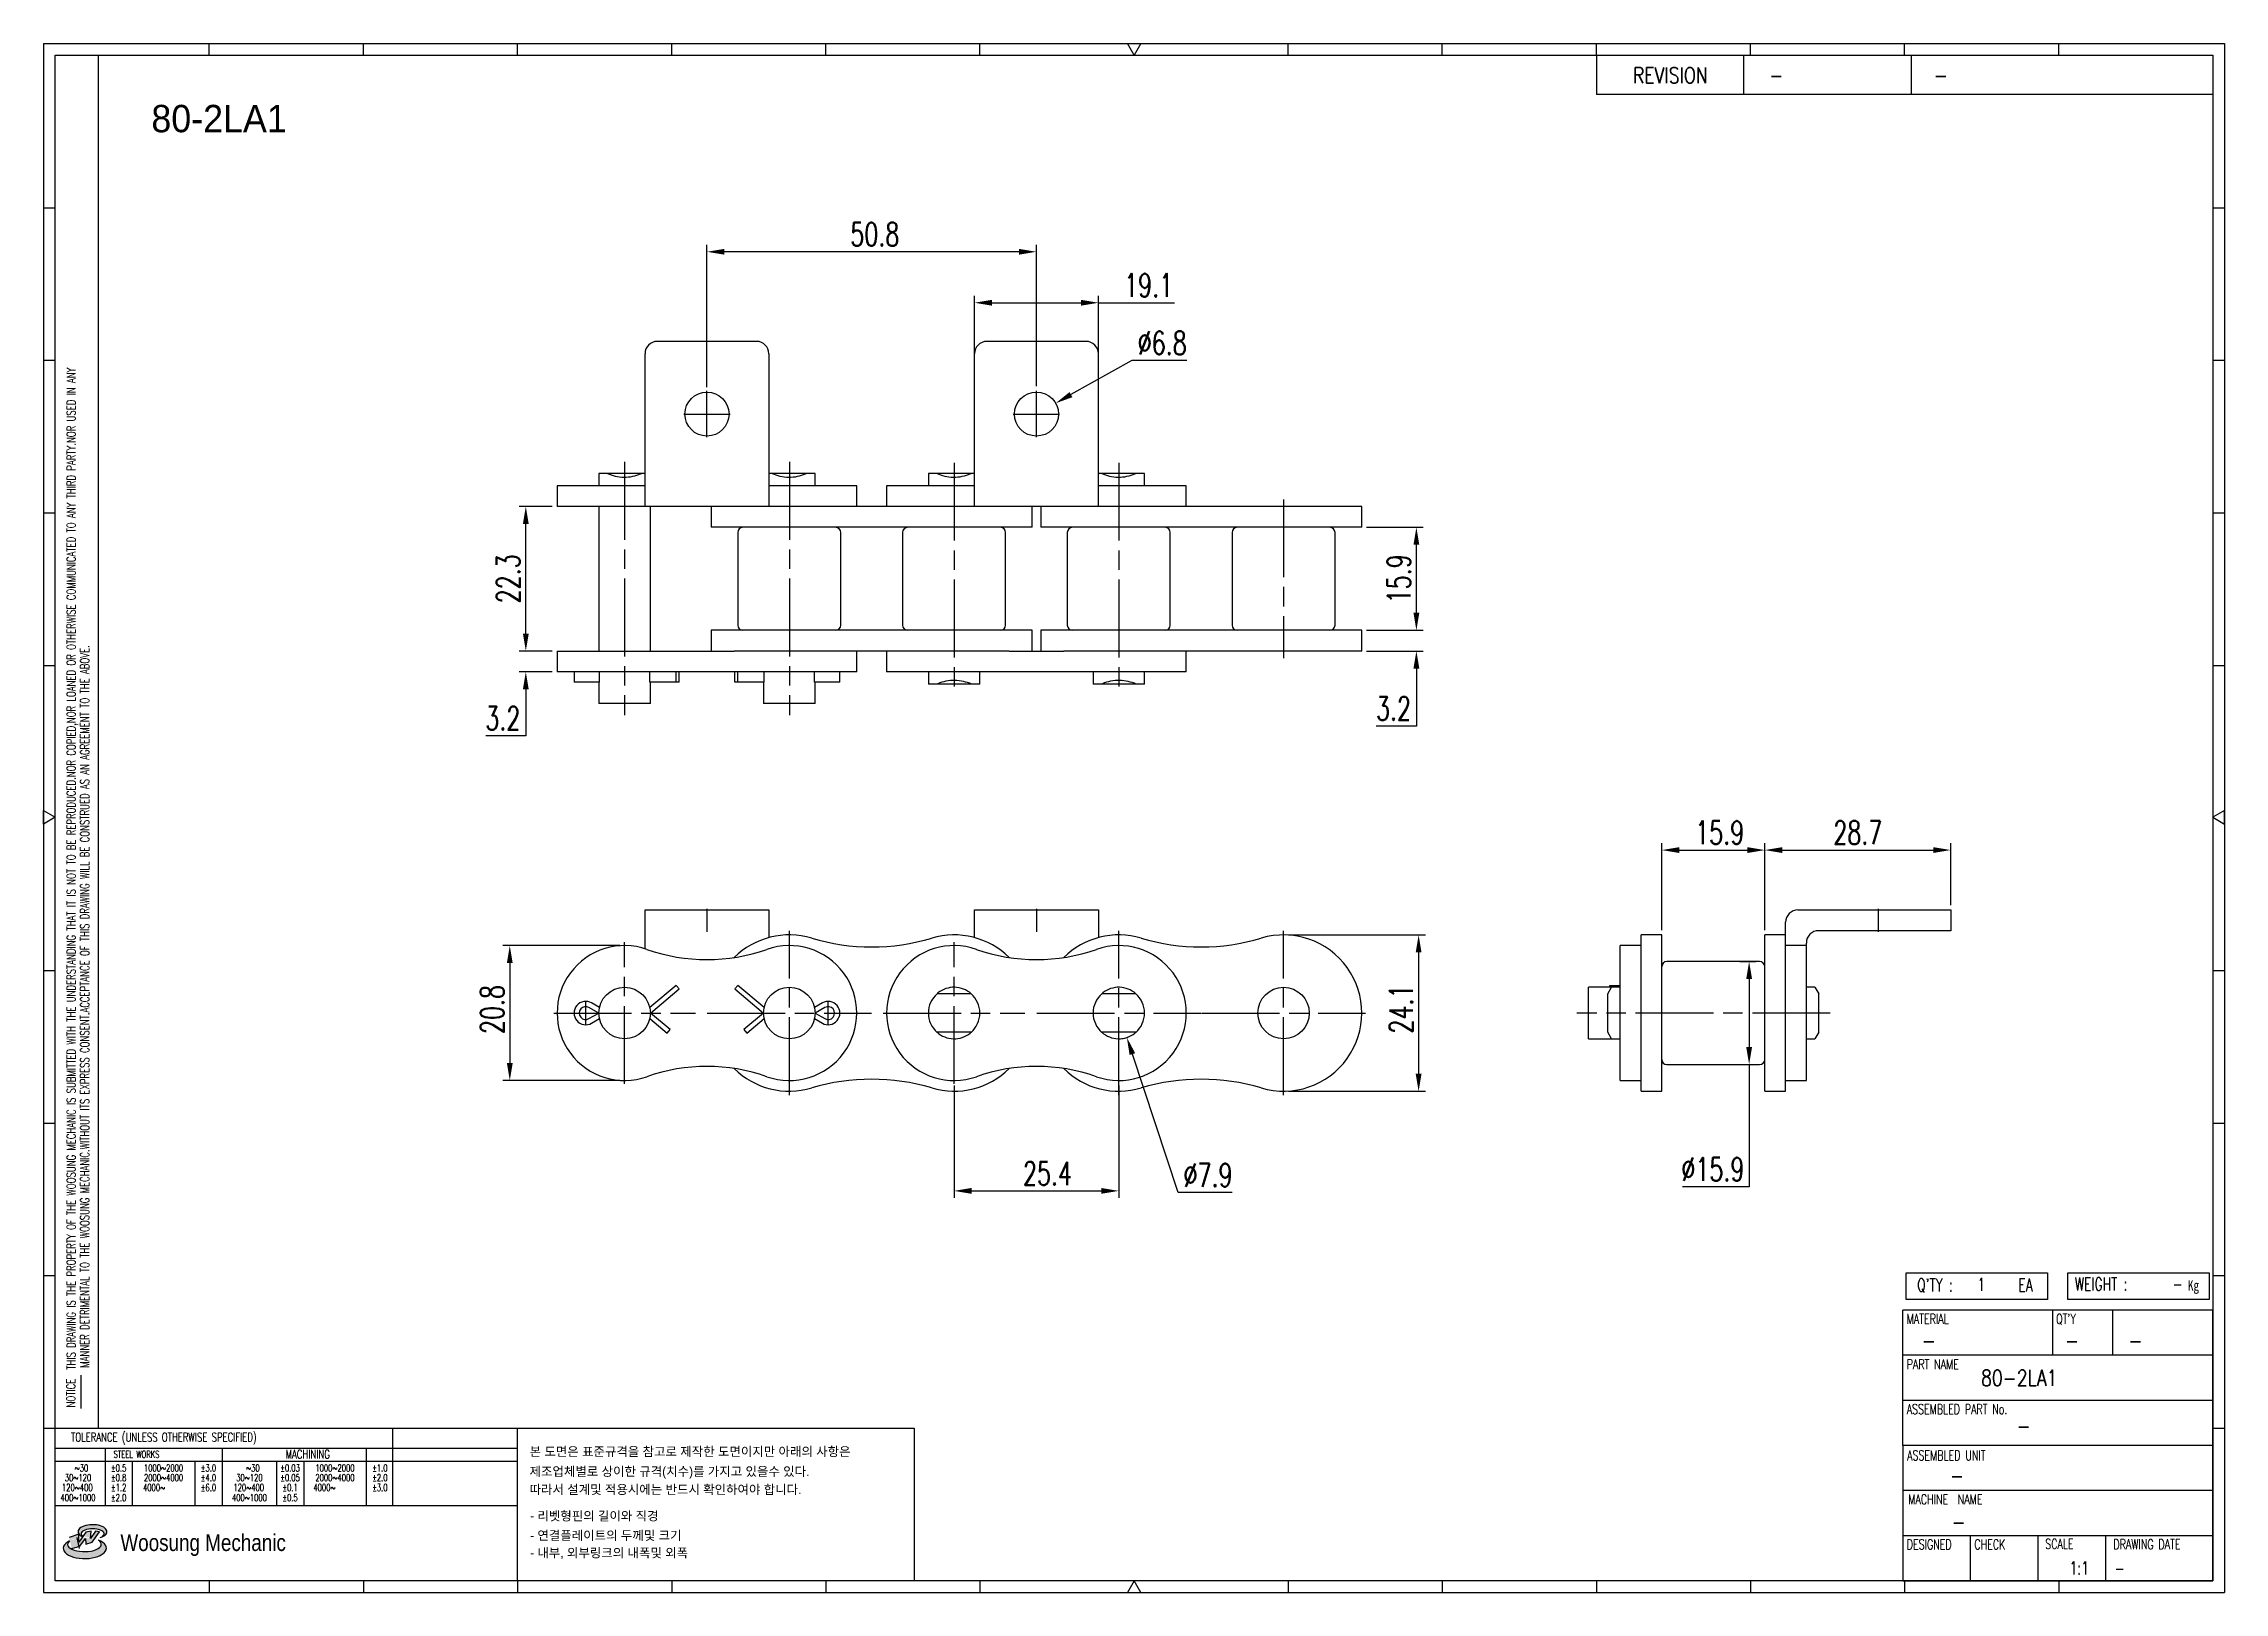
# Model space of a CAD drawing. Header units: millimetres. Extents: x 1218 to 1554, y -1054 to -815.
import ezdxf
from ezdxf.enums import TextEntityAlignment as Align

# ---------------------------------------------------------------- set-up
doc = ezdxf.new("R2010")
doc.units = ezdxf.units.MM
doc.linetypes.add('AM_ISO08W050', pattern=[18, 12, -1.5, 3, -1.5])
doc.layers.get('Defpoints').update_dxf_attribs({"color": 80})
doc.layers.add('CL2', color=4, linetype='AM_ISO08W050', lineweight=25)
for name, color, linetype in [('S-DIM', 7, 'Continuous'), ('TITLE', 7, 'Continuous'), ('도면레이아웃', 7, 'Continuous')]:
    doc.layers.add(name, color=color, linetype=linetype)
doc.styles.add('HAN', font='ROMANS.shx', dxfattribs={"width": 0.7, "bigfont": 'whgtxt.shx'})
doc.styles.add('HKD_ST2', font='romans.shx', dxfattribs={"width": 0.7, "height": 4, "bigfont": '@extfont2.shx'})
doc.styles.add('HSG', font='SIMPLEX.shx', dxfattribs={"width": 0.7, "bigfont": 'HSG.shx'})
doc.styles.add('MtXpl_', font='Gulim.ttf')
doc.styles.add('SLDTEXTSTYLE4', font='arial.ttf', dxfattribs={"width": 0.8})
doc.dimstyles.new('AP1.5', dxfattribs={"dimscale": 1.5, "dimtxt": 2.4, "dimasz": 1.8, "dimexe": 0.7, "dimexo": 0.5, "dimgap": 0.6, "dimtad": 1, "dimtoh": 1, "dimdec": 1, "dimrnd": 0.01, "dimzin": 9, "dimdsep": 46, "dimtxsty": 'HSG', "dimcen": 0, "dimclrd": 251, "dimclre": 251, "dimclrt": 60, "dimazin": 2, "dimtp": 1, "dimtm": 1, "dimtfac": 0.5, "dimtdec": 1, "dimtofl": 0, "dimtmove": 0, "dimatfit": 3, "dimfxl": 0, "dimtvp": 1, "dimtolj": 2, "dimlwd": -1, "dimlwe": -1, "dimarcsym": 0})

msp = doc.modelspace()

# ---------------------------------------------------------------- texts
at = {"color": 254, "style": 'MtXpl_'}
msp.add_text('80-2LA1', height=4.221, dxfattribs=at).set_placement((1234.66, -828.71))
at = {"style": 'HAN', "width": 0.8}
msp.add_text('80-2LA1', height=2.436, dxfattribs=at).set_placement((1516.76, -1021.99))
at = {"color": 140, "style": 'MtXpl_'}
for s, p in [('본 도면은 표준규격을 참고로 제작한 도면이지만 아래의 사항은', (1292.97, -1032.83)), ('제조업체별로 상이한 규격(치수)를 가지고 있을수 있다.', (1292.97, -1035.89)), ('따라서 설계및 적용시에는 반드시 확인하여야 합니다.', (1292.97, -1038.68)), ('- 리벳형핀의 길이와 직경', (1293.05, -1042.76)), ('- 연결플레이트의 두께및 크기', (1293.05, -1045.76)), ('- 내부, 외부링크의 내폭및 외폭', (1293.05, -1048.45))]:
    msp.add_text(s, height=1.4072, dxfattribs=at).set_placement(p)

# ---------------------------------------------------------------- blocks, each defined once
blk = doc.blocks.new('MAST')
at = {"layer": '도면레이아웃'}
h = blk.add_hatch(color=10, dxfattribs=at)
h.paths.add_polyline_path([(1.544, 35.177), (1.554, 34.966), (1.779, 35.034), (2.054, 35.422), (1.908, 35.446), (1.728, 35.167), (1.741, 35.439), (1.547, 35.405), (1.292, 35.041), (1.295, 35.33), (0.943, 35.208), (1.03, 34.8), (1.336, 34.885)])
edge = h.paths.add_edge_path()
edge.add_ellipse((1.795, 35.421), major_axis=(-0.53, 0), ratio=0.487785, start_angle=122.36065, end_angle=403.39574)
edge.add_line((1.411, 35.244), (1.419, 35.261))
edge.add_ellipse((1.798, 35.344), major_axis=(-0.423, 0), ratio=0.444396, start_angle=131.58977, end_angle=386.19408, ccw=False)
edge = h.paths.add_edge_path()
edge.add_ellipse((1.512, 34.815), major_axis=(-0.793, 0), ratio=0.480113, start_angle=314.67633, end_angle=590.85213)
edge.add_ellipse((1.501, 34.958), major_axis=(-0.62, 0), ratio=0.43311, start_angle=331.7024, end_angle=574.42495, ccw=False)
at = {"color": 140}
for p, q in [((0, 90.118), (80.15, 90.118)), ((0, 90.118), (0, 33.191)), ((80.15, 90.118), (80.15, 33.191)), ((57.068, 89.693), (57.068, 88.246)), ((62.47, 89.693), (62.47, 88.246)), ((68.635, 89.693), (68.635, 88.246)), ((79.725, 88.246), (57.068, 88.246)), ((68.449, 43.961), (68.449, 44.936)), ((68.449, 44.936), (73.654, 44.936)), ((73.654, 44.936), (73.654, 43.961)), ((74.39, 43.961), (74.39, 44.936)), ((74.39, 44.936), (79.595, 44.936)), ((79.595, 44.936), (79.595, 43.961)), ((68.336, 38.59), (68.336, 43.563)), ((79.725, 43.563), (68.336, 43.563)), ((73.654, 43.961), (68.449, 43.961)), ((73.827, 43.563), (73.827, 41.905)), ((79.595, 43.961), (74.39, 43.961)), ((76.037, 43.563), (76.037, 41.905)), ((79.725, 38.59), (79.725, 43.563)), ((79.725, 41.905), (68.336, 41.905)), ((79.725, 40.248), (68.336, 40.248)), ((68.336, 38.59), (68.336, 33.616)), ((79.725, 38.59), (68.336, 38.59)), ((79.725, 33.616), (79.725, 38.59)), ((79.725, 36.932), (68.336, 36.932)), ((79.725, 35.274), (68.336, 35.274)), ((70.822, 33.616), (70.822, 35.274)), ((73.309, 33.616), (73.309, 35.274)), ((75.796, 33.616), (75.796, 35.274)), ((0, 33.191), (80.15, 33.191)), ((68.336, 33.616), (79.725, 33.616))]:
    blk.add_line(p, q, dxfattribs=at)
for p, q in [((6.089, 89.693), (6.089, 90.118)), ((11.753, 89.693), (11.753, 90.118)), ((17.418, 89.693), (17.418, 90.118)), ((23.082, 89.693), (23.082, 90.118)), ((28.746, 89.693), (28.746, 90.118)), ((34.411, 89.693), (34.411, 90.118)), ((45.739, 89.693), (45.739, 90.118)), ((51.404, 89.693), (51.404, 90.118)), ((57.068, 89.693), (57.068, 90.118)), ((62.732, 89.693), (62.732, 90.118)), ((68.397, 89.693), (68.397, 90.118)), ((74.061, 89.693), (74.061, 90.118)), ((0, 84.085), (0.425, 84.085)), ((79.725, 84.085), (80.15, 84.085)), ((0, 78.478), (0.425, 78.478)), ((79.725, 78.478), (80.15, 78.478)), ((0, 72.87), (0.425, 72.87)), ((79.725, 72.87), (80.15, 72.87)), ((0, 67.262), (0.425, 67.262)), ((79.725, 67.262), (80.15, 67.262)), ((0, 56.047), (0.425, 56.047)), ((79.725, 56.047), (80.15, 56.047)), ((0, 50.439), (0.425, 50.439)), ((79.725, 50.439), (80.15, 50.439)), ((0, 44.832), (0.425, 44.832)), ((79.725, 44.832), (80.15, 44.832)), ((1.377, 39.947), (1.377, 41.174)), ((0, 39.224), (0.425, 39.224)), ((79.725, 39.224), (80.15, 39.224)), ((6.089, 33.616), (6.089, 33.191)), ((11.753, 33.616), (11.753, 33.191)), ((17.418, 33.616), (17.418, 33.191)), ((23.082, 33.616), (23.082, 33.191)), ((28.746, 33.616), (28.746, 33.191)), ((34.411, 33.616), (34.411, 33.191)), ((45.739, 33.616), (45.739, 33.191)), ((51.404, 33.616), (51.404, 33.191)), ((57.068, 33.616), (57.068, 33.191)), ((62.732, 33.616), (62.732, 33.191)), ((68.397, 33.616), (68.397, 33.191)), ((74.061, 33.616), (74.061, 33.191))]:
    blk.add_line(p, q)
at = {"color": 2}
for p, q in [((2.017, 39.224), (2.017, 89.693)), ((0.425, 39.224), (17.418, 39.224)), ((0.425, 38.487), (17.418, 38.487)), ((2.257, 38.487), (2.257, 36.382)), ((6.557, 38.5), (6.557, 36.382)), ((11.857, 38.487), (11.857, 36.382)), ((12.816, 39.224), (12.816, 36.382)), ((17.418, 33.616), (17.418, 39.224)), ((0.425, 38.012), (17.418, 38.012)), ((3.257, 38.012), (3.257, 36.382)), ((5.557, 38.012), (5.557, 36.382)), ((8.557, 38.012), (8.557, 36.382)), ((9.557, 38.026), (9.557, 36.382)), ((0.425, 36.382), (17.418, 36.382))]:
    blk.add_line(p, q, dxfattribs=at)
for points in [[(40.075, 89.693), (39.83, 90.118), (40.32, 90.118)], [(0.425, 61.679), (0, 61.433), (0, 61.924)], [(79.725, 61.679), (80.15, 61.433), (80.15, 61.924)], [(40.075, 33.616), (39.83, 33.191), (40.32, 33.191)]]:
    blk.add_lwpolyline(points, close=True)
at = {"color": 140}
blk.add_lwpolyline([(0.425, 89.693), (79.725, 89.693), (79.725, 33.616), (0.425, 33.616)], close=True, dxfattribs=at)
at = {"layer": '도면레이아웃'}
for p, q in [((1.295, 35.33), (0.943, 35.208)), ((1.547, 35.405), (1.292, 35.041)), ((1.292, 35.041), (1.295, 35.33)), ((1.741, 35.439), (1.547, 35.405)), ((1.908, 35.446), (1.728, 35.167)), ((1.728, 35.167), (1.741, 35.439)), ((1.779, 35.034), (2.054, 35.422)), ((2.054, 35.422), (1.908, 35.446)), ((1.03, 34.8), (1.336, 34.885)), ((1.224, 35.208), (1.311, 34.8)), ((1.224, 35.208), (1.224, 35.208)), ((1.336, 34.885), (1.544, 35.177)), ((1.419, 35.261), (1.411, 35.244)), ((1.544, 35.177), (1.554, 34.966)), ((1.554, 34.966), (1.779, 35.034))]:
    blk.add_line(p, q, dxfattribs=at)
for centre, major_axis, ratio, start_param, end_param in [((1.795, 35.421), (-0.53, 0), 0.487785, 2.135596, 7.040584), ((1.798, 35.344), (-0.423, 0), 0.444396, 2.296675, 6.740358), ((1.512, 34.815), (-0.793, 0), 0.480113, 5.492138, 10.312315), ((1.501, 34.958), (-0.62, 0), 0.43311, 5.789299, 10.025607)]:
    blk.add_ellipse(centre, major_axis=major_axis, ratio=ratio, start_param=start_param, end_param=end_param, dxfattribs=at)
for s, height, style, width, p in [('REVISION', 0.5806, 'HAN', 0.8, (58.415, 88.664)), ('-', 0.581, 'HAN', 0.8, (63.426, 88.664)), ('-', 0.581, 'HAN', 0.8, (69.468, 88.664)), ("Q'TY : ", 0.4746, 'HKD_ST2', 0.7, (68.857, 44.253)), ('1', 0.475, 'HKD_ST2', 0.7, (71.071, 44.275)), ('EA', 0.4746, 'HKD_ST2', 0.7, (72.578, 44.253)), ('WEIGHT : ', 0.4746, 'HKD_ST2', 0.7, (74.65, 44.286)), ('-', 0.581, 'HAN', 0.8, (69.029, 42.157)), ('-', 0.581, 'HAN', 0.8, (74.289, 42.157)), ('-', 0.581, 'HAN', 0.8, (76.623, 42.157)), ('-', 0.581, 'HAN', 0.8, (72.515, 39.013)), ('-', 0.581, 'HAN', 0.8, (70.067, 37.189)), ('-', 0.581, 'HAN', 0.8, (70.126, 35.48)), ('1:1', 0.4746, 'HKD_ST2', 0.7, (74.458, 33.848)), ('-', 0.475, 'HKD_ST2', 0.7, (76.112, 33.837))]:
    blk.add_text(s, height=height, dxfattribs=dict(style=style, width=width)).set_placement(p)
at = {"color": 6, "style": 'HKD_ST2', "width": 0.7}
for s, p in [(' THIS DRAWING IS THE PROPERTY OF THE WOOSUNG MECHANIC IS SUBMITTED WITH THE UNDERSTANDING THAT IT IS NOT TO BE REPRODUCED.NOR COPIED,NOR LOANED OR OTHERWISE COMMUNICATED TO ANY THIRD PARTY.NOR USED IN ANY', (1.173, 41.217)), ('MANNER DETRIMENTAL TO THE WOOSUNG MECHANIC.WITHOUT ITS EXPRESS CONSENT.ACCEPTANCE OF THIS DRAWING WILL BE CONSTRUED AS AN AGREEMENT TO THE ABOVE.', (1.672, 41.447))]:
    blk.add_text(s, height=0.326266, rotation=90, dxfattribs=at).set_placement(p)
at = {"style": 'HKD_ST2', "width": 0.7}
blk.add_text('-', height=0.475, dxfattribs=at).set_placement((78.613, 44.286), align=Align.RIGHT)
at = {"color": 254, "style": 'HKD_ST2', "width": 0.7}
for s, height, p in [('MATERIAL', 0.3651, (68.474, 43.425)), ("QT'Y", 0.3651, (73.965, 43.425)), ('PART NAME', 0.3651, (68.474, 41.756)), ('ASSEMBLED PART No.', 0.36511, (68.474, 40.109)), ('ASSEMBLED UNIT', 0.36511, (68.49, 38.408)), ('MACHINE  NAME', 0.36511, (68.532, 36.794)), ('DESIGNED', 0.3651, (68.474, 35.136)), ('CHECK', 0.3651, (70.961, 35.136)), ('SCALE', 0.3651, (73.566, 35.153)), ('DRAWING DATE', 0.36511, (76.071, 35.141))]:
    blk.add_text(s, height=height, dxfattribs=at).set_placement(p, align=Align.TOP_LEFT)
at = {"style": 'HKD_ST2', "width": 0.7}
blk.add_text('NOTICE', height=0.3263, rotation=90, dxfattribs=at).set_placement((1.163, 39.988))
blk.add_text('TOLERANCE (UNLESS OTHERWISE SPECIFIED)', height=0.32627, dxfattribs=at).set_placement((4.417, 38.896), align=Align.MIDDLE_CENTER)
at = {"color": 4, "style": 'HKD_ST2', "width": 0.7}
for s, height, p in [('%%12630', 0.261, (1.389, 37.762)), ('1000%%1262000', 0.26101, (4.407, 37.762)), ('%%12630', 0.261, (7.689, 37.762)), ('1000%%1262000', 0.26101, (10.707, 37.762)), ('120%%126400', 0.26101, (1.237, 37.045)), ('30%%126120', 0.261, (1.263, 37.411)), ('4000%%126', 0.261, (4.061, 37.045)), ('2000%%1264000', 0.26101, (4.407, 37.411)), ('120%%126400', 0.26101, (7.537, 37.045)), ('30%%126120', 0.261, (7.563, 37.411)), ('4000%%126', 0.261, (10.321, 37.045)), ('2000%%1264000', 0.26101, (10.707, 37.411)), ('400%%1261000', 0.26101, (1.263, 36.67)), ('400%%1261000', 0.26101, (7.563, 36.67))]:
    blk.add_text(s, height=height, dxfattribs=at).set_placement(p, align=Align.MIDDLE_CENTER)
for s, height, p in [('%%P0.5', 0.261, (2.757, 37.762)), ('STEEL WORKS', 0.26101, (3.416, 38.268)), ('%%P3.0', 0.261, (6.057, 37.762)), ('%%P0.03', 0.261, (9.057, 37.762)), ('MACHINING', 0.3263, (9.707, 38.27)), ('%%P1.0', 0.261, (12.357, 37.762)), ('%%P0.8', 0.261, (2.757, 37.411)), ('%%P1.2', 0.261, (2.757, 37.045)), ('%%P4.0', 0.261, (6.057, 37.411)), ('%%P6.0', 0.261, (6.057, 37.045)), ('%%P0.05', 0.261, (9.057, 37.411)), ('%%P0.1', 0.261, (9.057, 37.045)), ('%%P2.0', 0.261, (12.357, 37.411)), ('%%P3.0', 0.261, (12.357, 37.045)), ('%%P2.0', 0.261, (2.757, 36.67)), ('%%P0.5', 0.261, (9.057, 36.67))]:
    blk.add_text(s, height=height, dxfattribs=at).set_placement(p, align=Align.MIDDLE)
at = {"color": 1, "style": 'SLDTEXTSTYLE4', "width": 0.8}
blk.add_text('Woosung Mechanic', height=0.61957, dxfattribs=at).set_placement((2.822, 34.711))
at = {"layer": 'TITLE', "width": 0.8}
blk.add_text('Kg', height=0.3789, dxfattribs=at).set_placement((78.807, 44.286))
blk = doc.blocks.new('*D2')
at = {"layer": 'Defpoints', "color": 0, "transparency": 16777216}
for p in [(1421.27, -905.5), (1429.7, -905.5), (1421.27, -908.7)]:
    blk.add_point(p, dxfattribs=at)
at = {"layer": 'S-DIM', "color": 251, "linetype": 'ByBlock', "transparency": 16777216}
for p, q in [((1429.7, -902.8), (1429.7, -900.1)), ((1422.02, -905.5), (1430.75, -905.5)), ((1422.02, -908.7), (1430.75, -908.7)), ((1429.7, -911.4), (1429.7, -920.26)), ((1429.7, -920.26), (1423.52, -920.26))]:
    blk.add_line(p, q, dxfattribs=at)
at = {"layer": 'S-DIM', "color": 251, "transparency": 16777216}
for points in [[(1429.25, -902.8), (1430.15, -902.8), (1429.7, -905.5)], [(1429.25, -911.4), (1430.15, -911.4), (1429.7, -908.7)]]:
    blk.add_solid(points, dxfattribs=at)
at = {"layer": 'S-DIM', "color": 60, "transparency": 16777216, "insert": (1426.16, -917.56), "char_height": 3.6, "attachment_point": 5, "style": 'HSG'}
blk.add_mtext('\\A2;3.2', dxfattribs=at)
blk = doc.blocks.new('*D3')
at = {"layer": 'Defpoints', "color": 0, "transparency": 16777216}
for p in [(1421.27, -889.62), (1429.7, -889.62), (1421.27, -905.5)]:
    blk.add_point(p, dxfattribs=at)
at = {"layer": 'S-DIM', "color": 251, "linetype": 'ByBlock', "transparency": 16777216}
for p, q in [((1422.02, -889.62), (1430.75, -889.62)), ((1429.7, -902.8), (1429.7, -892.32)), ((1422.02, -905.5), (1430.75, -905.5))]:
    blk.add_line(p, q, dxfattribs=at)
at = {"layer": 'S-DIM', "color": 251, "transparency": 16777216}
for points in [[(1429.25, -892.32), (1430.15, -892.32), (1429.7, -889.62)], [(1429.25, -902.8), (1430.15, -902.8), (1429.7, -905.5)]]:
    blk.add_solid(points, dxfattribs=at)
at = {"layer": 'S-DIM', "color": 60, "transparency": 16777216, "insert": (1427, -897.56), "char_height": 3.6, "attachment_point": 5, "rotation": 90, "style": 'HSG'}
blk.add_mtext('\\A2;15.9', dxfattribs=at)
blk = doc.blocks.new('*D4')
at = {"layer": 'Defpoints', "color": 0, "transparency": 16777216}
for p in [(1320.32, -847.14), (1320.32, -868.76), (1371.12, -868.59)]:
    blk.add_point(p, dxfattribs=at)
at = {"layer": 'S-DIM', "color": 251, "linetype": 'ByBlock', "transparency": 16777216}
for p, q in [((1320.32, -868.01), (1320.32, -846.09)), ((1368.42, -847.14), (1323.02, -847.14)), ((1371.12, -867.84), (1371.12, -846.09))]:
    blk.add_line(p, q, dxfattribs=at)
at = {"layer": 'S-DIM', "color": 251, "transparency": 16777216}
for points in [[(1323.02, -846.69), (1323.02, -847.59), (1320.32, -847.14)], [(1368.42, -846.69), (1368.42, -847.59), (1371.12, -847.14)]]:
    blk.add_solid(points, dxfattribs=at)
at = {"layer": 'S-DIM', "color": 60, "transparency": 16777216, "insert": (1346.21, -844.44), "char_height": 3.6, "attachment_point": 5, "style": 'HSG'}
blk.add_mtext('\\A2;50.8', dxfattribs=at)
blk = doc.blocks.new('*D5')
at = {"layer": 'Defpoints', "color": 0, "transparency": 16777216}
for p in [(1380.67, -855), (1361.57, -864.62), (1380.67, -864.62)]:
    blk.add_point(p, dxfattribs=at)
at = {"layer": 'S-DIM', "color": 251, "linetype": 'ByBlock', "transparency": 16777216}
for p, q in [((1361.57, -863.87), (1361.57, -853.95)), ((1380.67, -863.87), (1380.67, -853.95)), ((1364.27, -855), (1377.97, -855)), ((1380.67, -855), (1392.38, -855))]:
    blk.add_line(p, q, dxfattribs=at)
at = {"layer": 'S-DIM', "color": 251, "transparency": 16777216}
for points in [[(1364.27, -854.55), (1364.27, -855.45), (1361.57, -855)], [(1377.97, -854.55), (1377.97, -855.45), (1380.67, -855)]]:
    blk.add_solid(points, dxfattribs=at)
at = {"layer": 'S-DIM', "color": 60, "transparency": 16777216, "insert": (1388.42, -852.3), "char_height": 3.6, "attachment_point": 5, "style": 'HSG'}
blk.add_mtext('\\A2;19.1', dxfattribs=at)
blk = doc.blocks.new('*D6')
at = {"layer": 'Defpoints', "color": 0, "transparency": 16777216}
for p in [(1374.08, -870.49), (1368.15, -873.82)]:
    blk.add_point(p, dxfattribs=at)
at = {"layer": 'S-DIM', "color": 251, "linetype": 'ByBlock', "transparency": 16777216}
for p, q in [((1385.84, -863.89), (1376.44, -869.17)), ((1394.3, -863.89), (1385.84, -863.89))]:
    blk.add_line(p, q, dxfattribs=at)
at = {"layer": 'S-DIM', "color": 251, "transparency": 16777216}
blk.add_solid([(1376.22, -868.78), (1376.66, -869.56), (1374.08, -870.49)], dxfattribs=at)
at = {"layer": 'S-DIM', "color": 60, "transparency": 16777216, "insert": (1390.52, -861.19), "char_height": 3.6, "attachment_point": 5, "style": 'HSG'}
blk.add_mtext('\\A2;∅6.8', dxfattribs=at)
blk = doc.blocks.new('*D7')
at = {"layer": 'Defpoints', "color": 0, "transparency": 16777216}
for p in [(1292.39, -908.7), (1297.22, -908.7), (1297.22, -911.9)]:
    blk.add_point(p, dxfattribs=at)
at = {"layer": 'S-DIM', "color": 251, "linetype": 'ByBlock', "transparency": 16777216}
for p, q in [((1292.39, -906), (1292.39, -903.3)), ((1296.47, -908.7), (1291.34, -908.7)), ((1296.47, -911.9), (1291.34, -911.9)), ((1292.39, -914.6), (1292.39, -921.77)), ((1292.39, -921.77), (1286.21, -921.77))]:
    blk.add_line(p, q, dxfattribs=at)
at = {"layer": 'S-DIM', "color": 251, "transparency": 16777216}
for points in [[(1291.94, -906), (1292.84, -906), (1292.39, -908.7)], [(1291.94, -914.6), (1292.84, -914.6), (1292.39, -911.9)]]:
    blk.add_solid(points, dxfattribs=at)
at = {"layer": 'S-DIM', "color": 60, "transparency": 16777216, "insert": (1288.85, -919.07), "char_height": 3.6, "attachment_point": 5, "style": 'HSG'}
blk.add_mtext('\\A2;3.2', dxfattribs=at)
blk = doc.blocks.new('*D8')
at = {"layer": 'Defpoints', "color": 0, "transparency": 16777216}
for p in [(1292.39, -886.42), (1297.22, -886.42), (1297.22, -908.7)]:
    blk.add_point(p, dxfattribs=at)
at = {"layer": 'S-DIM', "color": 251, "linetype": 'ByBlock', "transparency": 16777216}
for p, q in [((1296.47, -886.42), (1291.34, -886.42)), ((1292.39, -906), (1292.39, -889.12)), ((1296.47, -908.7), (1291.34, -908.7))]:
    blk.add_line(p, q, dxfattribs=at)
at = {"layer": 'S-DIM', "color": 251, "transparency": 16777216}
for points in [[(1291.94, -889.12), (1292.84, -889.12), (1292.39, -886.42)], [(1291.94, -906), (1292.84, -906), (1292.39, -908.7)]]:
    blk.add_solid(points, dxfattribs=at)
at = {"layer": 'S-DIM', "color": 60, "transparency": 16777216, "insert": (1289.69, -897.56), "char_height": 3.6, "attachment_point": 5, "rotation": 90, "style": 'HSG'}
blk.add_mtext('\\A2;22.3', dxfattribs=at)
blk = doc.blocks.new('*D9')
at = {"layer": 'Defpoints', "color": 0, "transparency": 16777216}
for p in [(1307.62, -954.12), (1289.92, -974.92), (1307.62, -974.92)]:
    blk.add_point(p, dxfattribs=at)
at = {"layer": 'S-DIM', "color": 251, "linetype": 'ByBlock', "transparency": 16777216}
for p, q in [((1306.87, -954.12), (1288.87, -954.12)), ((1289.92, -956.82), (1289.92, -972.22)), ((1306.87, -974.92), (1288.87, -974.92))]:
    blk.add_line(p, q, dxfattribs=at)
at = {"layer": 'S-DIM', "color": 251, "transparency": 16777216}
for points in [[(1289.47, -956.82), (1290.37, -956.82), (1289.92, -954.12)], [(1289.47, -972.22), (1290.37, -972.22), (1289.92, -974.92)]]:
    blk.add_solid(points, dxfattribs=at)
at = {"layer": 'S-DIM', "color": 60, "transparency": 16777216, "insert": (1287.22, -963.98), "char_height": 3.6, "attachment_point": 5, "rotation": 90, "style": 'HSG'}
blk.add_mtext('\\A2;20.8', dxfattribs=at)
blk = doc.blocks.new('*D10')
at = {"layer": 'Defpoints', "color": 0, "transparency": 16777216}
for p in [(1358.42, -974.92), (1383.82, -974.92), (1383.82, -991.94)]:
    blk.add_point(p, dxfattribs=at)
at = {"layer": 'S-DIM', "color": 251, "linetype": 'ByBlock', "transparency": 16777216}
for p, q in [((1358.42, -975.67), (1358.42, -992.99)), ((1383.82, -975.67), (1383.82, -992.99)), ((1361.12, -991.94), (1381.12, -991.94))]:
    blk.add_line(p, q, dxfattribs=at)
at = {"layer": 'S-DIM', "color": 251, "transparency": 16777216}
for points in [[(1361.12, -991.49), (1361.12, -992.39), (1358.42, -991.94)], [(1381.12, -991.49), (1381.12, -992.39), (1383.82, -991.94)]]:
    blk.add_solid(points, dxfattribs=at)
at = {"layer": 'S-DIM', "color": 60, "transparency": 16777216, "insert": (1372.81, -989.24), "char_height": 3.6, "attachment_point": 5, "style": 'HSG'}
blk.add_mtext('\\A2;25.4', dxfattribs=at)
blk = doc.blocks.new('*D11')
at = {"layer": 'Defpoints', "color": 0, "transparency": 16777216}
for p in [(1382.57, -960.75), (1385.06, -968.29)]:
    blk.add_point(p, dxfattribs=at)
at = {"layer": 'S-DIM', "color": 251, "linetype": 'ByBlock', "transparency": 16777216}
for p, q in [((1392.95, -992.2), (1385.91, -970.85)), ((1401.29, -992.2), (1392.95, -992.2))]:
    blk.add_line(p, q, dxfattribs=at)
blk.add_arc((1383.82, -964.52), 3.97, 273.1039, 300.5855, dxfattribs=at)
at = {"layer": 'S-DIM', "color": 251, "transparency": 16777216}
blk.add_solid([(1386.34, -970.71), (1385.48, -970.99), (1385.06, -968.29)], dxfattribs=at)
at = {"layer": 'S-DIM', "color": 60, "transparency": 16777216, "insert": (1397.57, -989.5), "char_height": 3.6, "attachment_point": 5, "style": 'HSG'}
blk.add_mtext('\\A2;∅7.9', dxfattribs=at)
blk = doc.blocks.new('*D12')
at = {"layer": 'Defpoints', "color": 0, "transparency": 16777216}
for p in [(1409.22, -952.47), (1409.22, -976.57), (1430.04, -976.57)]:
    blk.add_point(p, dxfattribs=at)
at = {"layer": 'S-DIM', "color": 251, "linetype": 'ByBlock', "transparency": 16777216}
for p, q in [((1409.97, -952.47), (1431.09, -952.47)), ((1430.04, -955.17), (1430.04, -973.87)), ((1409.97, -976.57), (1431.09, -976.57))]:
    blk.add_line(p, q, dxfattribs=at)
at = {"layer": 'S-DIM', "color": 251, "transparency": 16777216}
for points in [[(1429.59, -955.17), (1430.49, -955.17), (1430.04, -952.47)], [(1429.59, -973.87), (1430.49, -973.87), (1430.04, -976.57)]]:
    blk.add_solid(points, dxfattribs=at)
at = {"layer": 'S-DIM', "color": 60, "transparency": 16777216, "insert": (1427.34, -963.9), "char_height": 3.6, "attachment_point": 5, "rotation": 90, "style": 'HSG'}
blk.add_mtext('\\A2;24.1', dxfattribs=at)
blk = doc.blocks.new('*D13')
at = {"layer": 'Defpoints', "color": 0, "transparency": 16777216}
for p in [(1483.42, -939.39), (1467.54, -952.47), (1483.42, -952.47)]:
    blk.add_point(p, dxfattribs=at)
at = {"layer": 'S-DIM', "color": 251, "linetype": 'ByBlock', "transparency": 16777216}
for p, q in [((1467.54, -951.72), (1467.54, -938.34)), ((1470.24, -939.39), (1480.72, -939.39)), ((1483.42, -951.72), (1483.42, -938.34))]:
    blk.add_line(p, q, dxfattribs=at)
at = {"layer": 'S-DIM', "color": 251, "transparency": 16777216}
for points in [[(1470.24, -938.94), (1470.24, -939.84), (1467.54, -939.39)], [(1480.72, -938.94), (1480.72, -939.84), (1483.42, -939.39)]]:
    blk.add_solid(points, dxfattribs=at)
at = {"layer": 'S-DIM', "color": 60, "transparency": 16777216, "insert": (1476.46, -936.69), "char_height": 3.6, "attachment_point": 5, "style": 'HSG'}
blk.add_mtext('\\A2;15.9', dxfattribs=at)
blk = doc.blocks.new('*D14')
at = {"layer": 'Defpoints', "color": 0, "transparency": 16777216}
for p in [(1512.08, -939.39), (1512.08, -948.62), (1483.42, -952.47)]:
    blk.add_point(p, dxfattribs=at)
at = {"layer": 'S-DIM', "color": 251, "linetype": 'ByBlock', "transparency": 16777216}
for p, q in [((1483.42, -951.72), (1483.42, -938.34)), ((1486.12, -939.39), (1509.38, -939.39)), ((1512.08, -947.87), (1512.08, -938.34))]:
    blk.add_line(p, q, dxfattribs=at)
at = {"layer": 'S-DIM', "color": 251, "transparency": 16777216}
for points in [[(1486.12, -938.94), (1486.12, -939.84), (1483.42, -939.39)], [(1509.38, -938.94), (1509.38, -939.84), (1512.08, -939.39)]]:
    blk.add_solid(points, dxfattribs=at)
at = {"layer": 'S-DIM', "color": 60, "transparency": 16777216, "insert": (1497.75, -936.69), "char_height": 3.6, "attachment_point": 5, "style": 'HSG'}
blk.add_mtext('\\A2;28.7', dxfattribs=at)
blk = doc.blocks.new('*D15')
at = {"layer": 'Defpoints', "color": 0, "transparency": 16777216}
for p in [(1478.84, -956.58), (1478.84, -972.46), (1481, -972.46)]:
    blk.add_point(p, dxfattribs=at)
at = {"layer": 'S-DIM', "color": 251, "linetype": 'ByBlock', "transparency": 16777216}
for p, q in [((1479.59, -956.58), (1482.05, -956.58)), ((1481, -959.28), (1481, -969.76)), ((1479.59, -972.46), (1482.05, -972.46)), ((1481, -972.46), (1481, -991.31)), ((1481, -991.31), (1470.74, -991.31))]:
    blk.add_line(p, q, dxfattribs=at)
at = {"layer": 'S-DIM', "color": 251, "transparency": 16777216}
for points in [[(1480.55, -959.28), (1481.45, -959.28), (1481, -956.58)], [(1480.55, -969.76), (1481.45, -969.76), (1481, -972.46)]]:
    blk.add_solid(points, dxfattribs=at)
at = {"layer": 'S-DIM', "color": 60, "transparency": 16777216, "insert": (1475.42, -988.61), "char_height": 3.6, "attachment_point": 5, "style": 'HSG'}
blk.add_mtext('\\A2;%%c15.9', dxfattribs=at)

# ---------------------------------------------------------------- dimensions: what is measured, and where the dimension line sits
at = {"layer": 'S-DIM'}
for base, p1, p2, picture, middle in [((1320.32, -847.14), (1371.12, -868.59), (1320.32, -868.76), '*D4', (1346.21, -847.14)), ((1380.67, -855), (1361.57, -864.62), (1380.67, -864.62), '*D5', (1388.42, -855)), ((1483.42, -939.39), (1467.54, -952.47), (1483.42, -952.47), '*D13', (1476.46, -939.39)), ((1383.82, -991.94), (1358.42, -974.92), (1383.82, -974.92), '*D10', (1372.81, -991.94))]:
    dim = msp.add_linear_dim(base=base, p1=p1, p2=p2, dimstyle='AP1.5', dxfattribs=at)
    dim.commit()
    dim.dimension.update_dxf_attribs({"geometry": picture, "text_midpoint": middle, "dimtype": 128})
for p1, p2, picture, middle in [((1368.15, -873.82), (1374.08, -870.49), '*D6', (1390.52, -863.89)), ((1382.57, -960.75), (1385.06, -968.29), '*D11', (1397.57, -992.2))]:
    dim = msp.add_diameter_dim_2p(p1=p1, p2=p2, dimstyle='AP1.5', dxfattribs=at)
    dim.commit()
    dim.dimension.update_dxf_attribs({"geometry": picture, "text_midpoint": middle, "dimtype": 131})
for base, p1, p2, picture, middle in [((1292.39, -886.42), (1297.22, -908.7), (1297.22, -886.42), '*D8', (1289.69, -897.56)), ((1429.7, -889.62), (1421.27, -905.5), (1421.27, -889.62), '*D3', (1427, -897.56))]:
    dim = msp.add_linear_dim(base=base, p1=p1, p2=p2, angle=90, dimstyle='AP1.5', override={"dimtmove": 1}, dxfattribs=at)
    dim.commit()
    dim.dimension.update_dxf_attribs({"geometry": picture, "text_midpoint": middle})
for base, p1, p2, picture, middle in [((1429.7, -905.5), (1421.27, -908.7), (1421.27, -905.5), '*D2', (1426.16, -920.26)), ((1292.39, -908.7), (1297.22, -911.9), (1297.22, -908.7), '*D7', (1288.85, -921.77)), ((1289.92, -974.92), (1307.62, -954.12), (1307.62, -974.92), '*D9', (1289.92, -963.98)), ((1430.04, -976.57), (1409.22, -952.47), (1409.22, -976.57), '*D12', (1430.04, -963.9))]:
    dim = msp.add_linear_dim(base=base, p1=p1, p2=p2, angle=90, dimstyle='AP1.5', dxfattribs=at)
    dim.commit()
    dim.dimension.update_dxf_attribs({"geometry": picture, "text_midpoint": middle, "dimtype": 128})
dim = msp.add_linear_dim(base=(1512.08, -939.39), p1=(1483.42, -952.47), p2=(1512.08, -948.62), dimstyle='AP1.5', override={"dimtmove": 1}, dxfattribs=at)
dim.commit()
dim.dimension.update_dxf_attribs({"geometry": '*D14', "text_midpoint": (1497.75, -936.69)})
dim = msp.add_linear_dim(base=(1481, -972.46), p1=(1478.84, -956.58), p2=(1478.84, -972.46), angle=90, text='%%c<>', dimstyle='AP1.5', dxfattribs=at)
dim.commit()
dim.dimension.update_dxf_attribs({"geometry": '*D15', "text_midpoint": (1475.42, -991.31), "dimtype": 128})

# ---------------------------------------------------------------- linework, layer by layer
for p, q in [((1310.77, -886.42), (1310.77, -862.87)), ((1327.96, -860.96), (1312.68, -860.96)), ((1329.87, -862.87), (1329.87, -886.42)), ((1361.57, -886.42), (1361.57, -862.87)), ((1378.76, -860.96), (1363.48, -860.96)), ((1380.67, -886.42), (1380.67, -862.87)), ((1310.77, -883.22), (1297.22, -883.22)), ((1297.22, -883.22), (1297.22, -886.42)), ((1303.65, -881.31), (1303.65, -883.22)), ((1310.77, -881.31), (1303.65, -881.31)), ((1304.99, -881.31), (1305.26, -881.43)), ((1305.26, -881.43), (1305.55, -881.55)), ((1305.55, -881.55), (1305.85, -881.64)), ((1305.85, -881.64), (1306.17, -881.72)), ((1306.17, -881.72), (1306.5, -881.79)), ((1306.5, -881.79), (1306.83, -881.84)), ((1306.83, -881.84), (1307.18, -881.87)), ((1307.18, -881.87), (1307.52, -881.88)), ((1307.52, -881.88), (1307.87, -881.88)), ((1307.87, -881.88), (1308.21, -881.86)), ((1308.21, -881.86), (1308.55, -881.82)), ((1308.55, -881.82), (1308.88, -881.76)), ((1308.88, -881.76), (1309.21, -881.69)), ((1309.21, -881.69), (1309.52, -881.6)), ((1309.52, -881.6), (1309.82, -881.5)), ((1309.82, -881.5), (1310.09, -881.38)), ((1310.09, -881.38), (1310.24, -881.31)), ((1336.99, -881.31), (1329.87, -881.31)), ((1343.42, -883.22), (1329.87, -883.22)), ((1330.39, -881.31), (1330.66, -881.43)), ((1330.66, -881.43), (1330.95, -881.55)), ((1330.95, -881.55), (1331.25, -881.64)), ((1331.25, -881.64), (1331.57, -881.72)), ((1331.57, -881.72), (1331.9, -881.79)), ((1331.9, -881.79), (1332.23, -881.84)), ((1332.23, -881.84), (1332.58, -881.87)), ((1332.58, -881.87), (1332.92, -881.88)), ((1332.92, -881.88), (1333.27, -881.88)), ((1333.27, -881.88), (1333.61, -881.86)), ((1333.61, -881.86), (1333.95, -881.82)), ((1333.95, -881.82), (1334.28, -881.76)), ((1334.28, -881.76), (1334.61, -881.69)), ((1334.61, -881.69), (1334.92, -881.6)), ((1334.92, -881.6), (1335.22, -881.5)), ((1335.22, -881.5), (1335.49, -881.38)), ((1335.49, -881.38), (1335.64, -881.31)), ((1336.99, -883.22), (1336.99, -881.31)), ((1343.42, -886.42), (1343.42, -883.22)), ((1361.57, -883.22), (1348.02, -883.22)), ((1348.02, -883.22), (1348.02, -886.42)), ((1354.45, -881.31), (1354.45, -883.22)), ((1361.57, -881.31), (1354.45, -881.31)), ((1355.79, -881.31), (1356.06, -881.43)), ((1356.06, -881.43), (1356.35, -881.55)), ((1356.35, -881.55), (1356.65, -881.64)), ((1356.65, -881.64), (1356.97, -881.72)), ((1356.97, -881.72), (1357.3, -881.79)), ((1357.3, -881.79), (1357.63, -881.84)), ((1357.63, -881.84), (1357.98, -881.87)), ((1357.98, -881.87), (1358.32, -881.88)), ((1358.32, -881.88), (1358.67, -881.88)), ((1358.67, -881.88), (1359.01, -881.86)), ((1359.01, -881.86), (1359.35, -881.82)), ((1359.35, -881.82), (1359.68, -881.76)), ((1359.68, -881.76), (1360.01, -881.69)), ((1360.01, -881.69), (1360.32, -881.6)), ((1360.32, -881.6), (1360.62, -881.5)), ((1360.62, -881.5), (1360.89, -881.38)), ((1360.89, -881.38), (1361.04, -881.31)), ((1387.79, -881.31), (1380.67, -881.31)), ((1394.22, -883.22), (1380.67, -883.22)), ((1381.19, -881.31), (1381.46, -881.43)), ((1381.46, -881.43), (1381.75, -881.55)), ((1381.75, -881.55), (1382.05, -881.64)), ((1382.05, -881.64), (1382.37, -881.72)), ((1382.37, -881.72), (1382.7, -881.79)), ((1382.7, -881.79), (1383.03, -881.84)), ((1383.03, -881.84), (1383.38, -881.87)), ((1383.38, -881.87), (1383.72, -881.88)), ((1383.72, -881.88), (1384.07, -881.88)), ((1384.07, -881.88), (1384.41, -881.86)), ((1384.41, -881.86), (1384.75, -881.82)), ((1384.75, -881.82), (1385.08, -881.76)), ((1385.08, -881.76), (1385.41, -881.69)), ((1385.41, -881.69), (1385.72, -881.6)), ((1385.72, -881.6), (1386.02, -881.5)), ((1386.02, -881.5), (1386.29, -881.38)), ((1386.29, -881.38), (1386.44, -881.31)), ((1387.79, -883.22), (1387.79, -881.31)), ((1394.22, -886.42), (1394.22, -883.22)), ((1329.87, -886.42), (1297.22, -886.42)), ((1303.65, -886.42), (1303.65, -908.7)), ((1311.59, -908.7), (1311.59, -886.42)), ((1320.97, -886.42), (1320.97, -889.62)), ((1361.57, -886.42), (1329.87, -886.42)), ((1380.67, -886.42), (1361.57, -886.42)), ((1370.47, -889.62), (1370.47, -886.42)), ((1371.77, -886.42), (1371.77, -889.62)), ((1421.27, -886.42), (1380.67, -886.42)), ((1421.27, -889.62), (1421.27, -886.42)), ((1370.47, -889.62), (1320.97, -889.62)), ((1325.08, -890.41), (1325.08, -904.71)), ((1340.96, -904.71), (1340.96, -890.41)), ((1350.48, -890.41), (1350.48, -904.71)), ((1366.36, -904.71), (1366.36, -890.41)), ((1421.27, -889.62), (1371.77, -889.62)), ((1375.88, -890.41), (1375.88, -904.71)), ((1391.76, -904.71), (1391.76, -890.41)), ((1401.28, -890.41), (1401.28, -904.71)), ((1417.16, -904.71), (1417.16, -890.41)), ((1320.97, -905.5), (1320.97, -908.7)), ((1370.47, -905.5), (1320.97, -905.5)), ((1370.47, -908.7), (1370.47, -905.5)), ((1371.77, -905.5), (1371.77, -908.7)), ((1421.27, -905.5), (1371.77, -905.5)), ((1421.27, -908.7), (1421.27, -905.5)), ((1297.22, -908.7), (1324.53, -908.7)), ((1297.22, -908.7), (1297.22, -911.9)), ((1366.91, -908.7), (1324.53, -908.7)), ((1343.42, -911.9), (1343.42, -908.7)), ((1348.02, -908.7), (1348.02, -911.9)), ((1366.91, -908.7), (1375.33, -908.7)), ((1421.27, -908.7), (1375.33, -908.7)), ((1394.22, -911.9), (1394.22, -908.7)), ((1343.42, -911.9), (1297.22, -911.9)), ((1299.83, -911.9), (1299.83, -913.5)), ((1303.74, -913.5), (1299.83, -913.5)), ((1303.65, -913.5), (1303.65, -916.81)), ((1303.74, -913.5), (1303.74, -911.9)), ((1311.5, -913.5), (1311.5, -911.9)), ((1316.02, -913.5), (1311.5, -913.5)), ((1311.59, -916.81), (1311.59, -913.5)), ((1315.56, -913.5), (1315.56, -911.9)), ((1316.02, -913.5), (1316.02, -911.9)), ((1324.62, -913.5), (1324.62, -911.9)), ((1329.14, -913.5), (1324.62, -913.5)), ((1325.08, -913.5), (1325.08, -911.9)), ((1329.05, -913.5), (1329.05, -916.81)), ((1329.14, -913.5), (1329.14, -911.9)), ((1336.9, -913.5), (1336.9, -911.9)), ((1340.81, -913.5), (1336.9, -913.5)), ((1336.99, -916.81), (1336.99, -913.5)), ((1340.81, -913.5), (1340.81, -911.9)), ((1394.22, -911.9), (1348.02, -911.9)), ((1354.45, -911.9), (1354.45, -913.81)), ((1362.39, -913.81), (1354.45, -913.81)), ((1355.94, -913.74), (1355.79, -913.81)), ((1356.22, -913.62), (1355.94, -913.74)), ((1356.52, -913.52), (1356.22, -913.62)), ((1356.83, -913.43), (1356.52, -913.52)), ((1357.15, -913.36), (1356.83, -913.43)), ((1357.49, -913.3), (1357.15, -913.36)), ((1357.83, -913.26), (1357.49, -913.3)), ((1358.17, -913.24), (1357.83, -913.26)), ((1358.52, -913.24), (1358.17, -913.24)), ((1358.86, -913.25), (1358.52, -913.24)), ((1359.2, -913.28), (1358.86, -913.25)), ((1359.54, -913.33), (1359.2, -913.28)), ((1359.87, -913.39), (1359.54, -913.33)), ((1360.18, -913.48), (1359.87, -913.39)), ((1360.49, -913.57), (1360.18, -913.48)), ((1360.78, -913.68), (1360.49, -913.57)), ((1361.04, -913.81), (1360.78, -913.68)), ((1362.39, -913.81), (1362.39, -911.9)), ((1379.85, -911.9), (1379.85, -913.81)), ((1387.79, -913.81), (1379.85, -913.81)), ((1381.34, -913.74), (1381.19, -913.81)), ((1381.62, -913.62), (1381.34, -913.74)), ((1381.92, -913.52), (1381.62, -913.62)), ((1382.23, -913.43), (1381.92, -913.52)), ((1382.55, -913.36), (1382.23, -913.43)), ((1382.89, -913.3), (1382.55, -913.36)), ((1383.23, -913.26), (1382.89, -913.3)), ((1383.57, -913.24), (1383.23, -913.26)), ((1383.92, -913.24), (1383.57, -913.24)), ((1384.26, -913.25), (1383.92, -913.24)), ((1384.6, -913.28), (1384.26, -913.25)), ((1384.94, -913.33), (1384.6, -913.28)), ((1385.27, -913.39), (1384.94, -913.33)), ((1385.58, -913.48), (1385.27, -913.39)), ((1385.89, -913.57), (1385.58, -913.48)), ((1386.18, -913.68), (1385.89, -913.57)), ((1386.44, -913.81), (1386.18, -913.68)), ((1387.79, -913.81), (1387.79, -911.9)), ((1311.59, -916.81), (1303.65, -916.81)), ((1336.99, -916.81), (1329.05, -916.81)), ((1310.77, -954.6), (1310.77, -948.62)), ((1310.77, -948.62), (1329.87, -948.62)), ((1329.87, -948.62), (1329.87, -952.88)), ((1361.57, -948.62), (1380.67, -948.62)), ((1361.57, -952.88), (1361.57, -948.62)), ((1380.67, -948.62), (1380.67, -952.88)), ((1486.62, -952.47), (1486.62, -950.53)), ((1488.53, -948.62), (1512.08, -948.62)), ((1512.08, -948.62), (1512.08, -951.82)), ((1464.34, -954.12), (1461.14, -954.12)), ((1461.14, -974.92), (1461.14, -954.12)), ((1467.54, -952.47), (1464.34, -952.47)), ((1464.34, -976.57), (1464.34, -952.47)), ((1467.54, -976.57), (1467.54, -952.47)), ((1486.62, -952.47), (1483.42, -952.47)), ((1483.42, -976.57), (1483.42, -952.47)), ((1486.62, -976.57), (1486.62, -952.47)), ((1489.82, -954.12), (1486.62, -954.12)), ((1489.82, -974.92), (1489.82, -953.73)), ((1512.08, -951.82), (1491.73, -951.82)), ((1482.62, -956.58), (1468.33, -956.58)), ((1315.56, -960.25), (1311.5, -963.66)), ((1311.59, -964.52), (1316.02, -960.8)), ((1316.02, -960.8), (1315.56, -960.25)), ((1325.08, -960.25), (1324.62, -960.8)), ((1324.62, -960.8), (1329.05, -964.52)), ((1329.14, -963.66), (1325.08, -960.25)), ((1355.94, -961.41), (1355.79, -961.54)), ((1361.04, -961.54), (1355.79, -961.54)), ((1356.22, -961.21), (1355.94, -961.41)), ((1356.52, -961.03), (1356.22, -961.21)), ((1356.83, -960.88), (1356.52, -961.03)), ((1357.15, -960.75), (1356.83, -960.88)), ((1357.49, -960.66), (1357.15, -960.75)), ((1357.83, -960.59), (1357.49, -960.66)), ((1358.17, -960.55), (1357.83, -960.59)), ((1358.52, -960.55), (1358.17, -960.55)), ((1358.86, -960.57), (1358.52, -960.55)), ((1359.2, -960.62), (1358.86, -960.57)), ((1359.54, -960.71), (1359.2, -960.62)), ((1359.87, -960.82), (1359.54, -960.71)), ((1360.18, -960.96), (1359.87, -960.82)), ((1360.49, -961.13), (1360.18, -960.96)), ((1360.78, -961.32), (1360.49, -961.13)), ((1361.04, -961.54), (1360.78, -961.32)), ((1381.34, -961.41), (1381.19, -961.54)), ((1386.44, -961.54), (1381.19, -961.54)), ((1381.62, -961.21), (1381.34, -961.41)), ((1381.92, -961.03), (1381.62, -961.21)), ((1382.23, -960.88), (1381.92, -961.03)), ((1382.55, -960.75), (1382.23, -960.88)), ((1382.89, -960.66), (1382.55, -960.75)), ((1383.23, -960.59), (1382.89, -960.66)), ((1383.57, -960.55), (1383.23, -960.59)), ((1383.92, -960.55), (1383.57, -960.55)), ((1384.26, -960.57), (1383.92, -960.55)), ((1384.6, -960.62), (1384.26, -960.57)), ((1384.94, -960.71), (1384.6, -960.62)), ((1385.27, -960.82), (1384.94, -960.71)), ((1385.58, -960.96), (1385.27, -960.82)), ((1385.89, -961.13), (1385.58, -960.96)), ((1386.18, -961.32), (1385.89, -961.13)), ((1386.44, -961.54), (1386.18, -961.32)), ((1456.23, -968.49), (1456.23, -960.55)), ((1459.8, -960.55), (1456.23, -960.55)), ((1459.23, -961.54), (1459.8, -960.55)), ((1459.23, -967.49), (1459.23, -961.54)), ((1459.54, -960.25), (1461.14, -960.25)), ((1459.54, -960.55), (1459.54, -960.25)), ((1461.14, -960.55), (1459.8, -960.55)), ((1491.15, -960.55), (1489.82, -960.55)), ((1491.15, -960.55), (1491.73, -961.54)), ((1491.73, -967.49), (1491.73, -961.54)), ((1303.63, -964.52), (1302.13, -963.65)), ((1302.13, -965.38), (1303.63, -964.52)), ((1303.74, -963.66), (1302.53, -962.96)), ((1314.63, -967.06), (1311.59, -964.52)), ((1329.05, -964.52), (1326.01, -967.06)), ((1338.11, -962.96), (1336.9, -963.66)), ((1338.51, -963.65), (1337.01, -964.52)), ((1337.01, -964.52), (1338.51, -965.38)), ((1302.53, -966.07), (1303.74, -965.37)), ((1311.5, -965.37), (1314.16, -967.61)), ((1314.16, -967.61), (1314.63, -967.06)), ((1326.01, -967.06), (1326.47, -967.61)), ((1326.47, -967.61), (1329.14, -965.37)), ((1336.9, -965.37), (1338.11, -966.07)), ((1355.79, -967.49), (1356.06, -967.71)), ((1361.04, -967.49), (1355.79, -967.49)), ((1356.06, -967.71), (1356.35, -967.9)), ((1356.35, -967.9), (1356.65, -968.07)), ((1356.65, -968.07), (1356.97, -968.21)), ((1356.97, -968.21), (1357.3, -968.32)), ((1357.3, -968.32), (1357.63, -968.41)), ((1359.35, -968.37), (1359.68, -968.28)), ((1359.68, -968.28), (1360.01, -968.15)), ((1360.01, -968.15), (1360.32, -968)), ((1360.32, -968), (1360.62, -967.82)), ((1360.62, -967.82), (1360.89, -967.62)), ((1360.89, -967.62), (1361.04, -967.49)), ((1381.19, -967.49), (1381.46, -967.71)), ((1386.44, -967.49), (1381.19, -967.49)), ((1381.46, -967.71), (1381.75, -967.9)), ((1381.75, -967.9), (1382.05, -968.07)), ((1382.05, -968.07), (1382.37, -968.21)), ((1382.37, -968.21), (1382.7, -968.32)), ((1382.7, -968.32), (1383.03, -968.41)), ((1384.75, -968.37), (1385.08, -968.28)), ((1385.08, -968.28), (1385.41, -968.15)), ((1385.41, -968.15), (1385.72, -968)), ((1385.72, -968), (1386.02, -967.82)), ((1386.02, -967.82), (1386.29, -967.62)), ((1386.29, -967.62), (1386.44, -967.49)), ((1459.8, -968.49), (1459.23, -967.49)), ((1491.73, -967.49), (1491.15, -968.49)), ((1357.63, -968.41), (1357.98, -968.46)), ((1357.98, -968.46), (1358.32, -968.48)), ((1358.32, -968.48), (1358.67, -968.48)), ((1358.67, -968.48), (1359.01, -968.44)), ((1359.01, -968.44), (1359.35, -968.37)), ((1383.03, -968.41), (1383.38, -968.46)), ((1383.38, -968.46), (1383.72, -968.48)), ((1383.72, -968.48), (1384.07, -968.48)), ((1384.07, -968.48), (1384.41, -968.44)), ((1384.41, -968.44), (1384.75, -968.37)), ((1456.23, -968.49), (1459.8, -968.49)), ((1459.8, -968.49), (1461.14, -968.49)), ((1489.82, -968.49), (1491.15, -968.49)), ((1461.14, -974.92), (1464.34, -974.92)), ((1468.33, -972.46), (1482.62, -972.46)), ((1486.62, -974.92), (1489.82, -974.92)), ((1464.34, -976.57), (1467.54, -976.57)), ((1483.42, -976.57), (1486.62, -976.57))]:
    msp.add_line(p, q)
at = {"color": 140}
msp.add_lwpolyline([(1291.11, -1028.54), (1352.27, -1028.54), (1352.27, -1052.06), (1291.11, -1052.06)], close=True, dxfattribs=at)
for centre, radius in [((1320.32, -872.16), 3.4), ((1371.12, -872.16), 3.4), ((1307.62, -964.52), 3.97), ((1333.02, -964.52), 3.97), ((1409.22, -964.52), 3.97)]:
    msp.add_circle(centre, radius)
for centre, radius, start, end in [((1312.68, -862.87), 1.91, 90, 180), ((1327.96, -862.87), 1.91, 0, 90), ((1363.48, -862.87), 1.91, 90, 180), ((1378.76, -862.87), 1.91, 0, 90), ((1325.87, -890.41), 0.794, 90, 180), ((1340.16, -890.41), 0.794, 0, 90), ((1351.27, -890.41), 0.794, 90, 180), ((1365.56, -890.41), 0.794, 0, 90), ((1376.67, -890.41), 0.794, 90, 180), ((1390.96, -890.41), 0.794, 0, 90), ((1402.07, -890.41), 0.794, 90, 180), ((1416.36, -890.41), 0.794, 0, 90), ((1325.87, -904.71), 0.794, 180, 270), ((1340.16, -904.71), 0.794, 270, 0), ((1351.27, -904.71), 0.794, 180, 270), ((1365.56, -904.71), 0.794, 270, 0), ((1376.67, -904.71), 0.794, 180, 270), ((1390.96, -904.71), 0.794, 270, 0), ((1402.07, -904.71), 0.794, 180, 270), ((1416.36, -904.71), 0.794, 270, 0), ((1488.53, -950.53), 1.91, 90, 180), ((1307.62, -964.52), 10.4, 70.6253, 289.3747), ((1320.32, -928.4), 27.88, 250.6253, 289.3747), ((1333.02, -964.52), 12.05, 73.3994, 134.7901), ((1333.02, -964.52), 10.4, 250.6253, 109.3747), ((1345.72, -921.92), 32.4, 253.3994, 286.6006), ((1358.42, -964.52), 10.4, 70.6253, 289.3747), ((1358.42, -964.52), 12.05, 45.2099, 106.6006), ((1371.12, -928.4), 27.88, 250.6253, 289.3747), ((1383.82, -964.52), 12.05, 73.3994, 134.7901), ((1383.82, -964.52), 10.4, 250.6253, 109.3747), ((1396.52, -921.92), 32.4, 253.3994, 286.6006), ((1409.22, -964.52), 12.05, 253.3994, 106.6006), ((1491.73, -953.73), 1.91, 90, 180), ((1468.33, -957.37), 0.794, 90, 180), ((1482.62, -957.37), 0.794, 0, 90), ((1358.42, -964.52), 3.97, 131.4096, 228.5904), ((1358.42, -964.52), 3.97, 311.4096, 48.5904), ((1383.82, -964.52), 3.97, 131.4096, 228.5904), ((1383.82, -964.52), 3.97, 311.4096, 48.5904), ((1301.63, -964.52), 1.8, 60, 300), ((1301.63, -964.52), 0.998, 60, 300), ((1339.01, -964.52), 1.8, 240, 120), ((1339.01, -964.52), 0.998, 240, 120), ((1468.33, -971.66), 0.794, 180, 270), ((1482.62, -971.66), 0.794, 270, 0), ((1320.32, -1000.63), 27.88, 70.6253, 109.3747), ((1333.02, -964.52), 12.05, 225.2099, 286.6006), ((1345.72, -1007.12), 32.4, 73.3994, 106.6006), ((1358.42, -964.52), 12.05, 253.3994, 314.7901), ((1371.12, -1000.63), 27.88, 70.6253, 109.3747), ((1383.82, -964.52), 12.05, 225.2099, 286.6006), ((1396.52, -1007.12), 32.4, 73.3994, 106.6006)]:
    msp.add_arc(centre, radius, start, end)
at = {"layer": 'CL2'}
for p, q in [((1320.32, -875.73), (1320.32, -868.59)), ((1371.12, -875.73), (1371.12, -868.59)), ((1316.75, -872.16), (1323.89, -872.16)), ((1367.55, -872.16), (1374.69, -872.16)), ((1307.62, -879.53), (1307.62, -918.58)), ((1333.02, -879.53), (1333.02, -918.58)), ((1358.42, -879.68), (1358.42, -915.43)), ((1383.82, -879.68), (1383.82, -915.43)), ((1409.22, -885.31), (1409.22, -909.81)), ((1320.32, -948.46), (1320.32, -951.98)), ((1371.12, -948.46), (1371.12, -951.98)), ((1500.88, -948.46), (1500.88, -951.98)), ((1307.62, -975.44), (1307.62, -953.6)), ((1333.02, -977.17), (1333.02, -951.86)), ((1358.42, -975.44), (1358.42, -953.6)), ((1383.82, -977.17), (1383.82, -951.86)), ((1409.22, -977.17), (1409.22, -951.86)), ((1296.7, -964.52), (1318.54, -964.52)), ((1301.63, -966.41), (1301.63, -962.63)), ((1320.37, -964.52), (1345.67, -964.52)), ((1339.01, -966.41), (1339.01, -962.63)), ((1347.5, -964.52), (1369.34, -964.52)), ((1371.17, -964.52), (1396.47, -964.52)), ((1396.57, -964.52), (1421.87, -964.52)), ((1493.5, -964.52), (1454.45, -964.52))]:
    msp.add_line(p, q, dxfattribs=at)

# ---------------------------------------------------------------- block references
at = {"color": 140, "xscale": 4.19495623747351, "yscale": 4.19495623747351, "zscale": 4.19495623747351}
msp.add_blockref('MAST', (1218.05, -1193.08), dxfattribs=at)

msp.set_redraw_order([(e.dxf.handle, doc.entitydb.next_handle()) for e in msp.query("TEXT MTEXT ATTDEF DIMENSION ARC_DIMENSION")])  # texts and dimensions are drawn at this point

doc.saveas('drawing.dxf')
